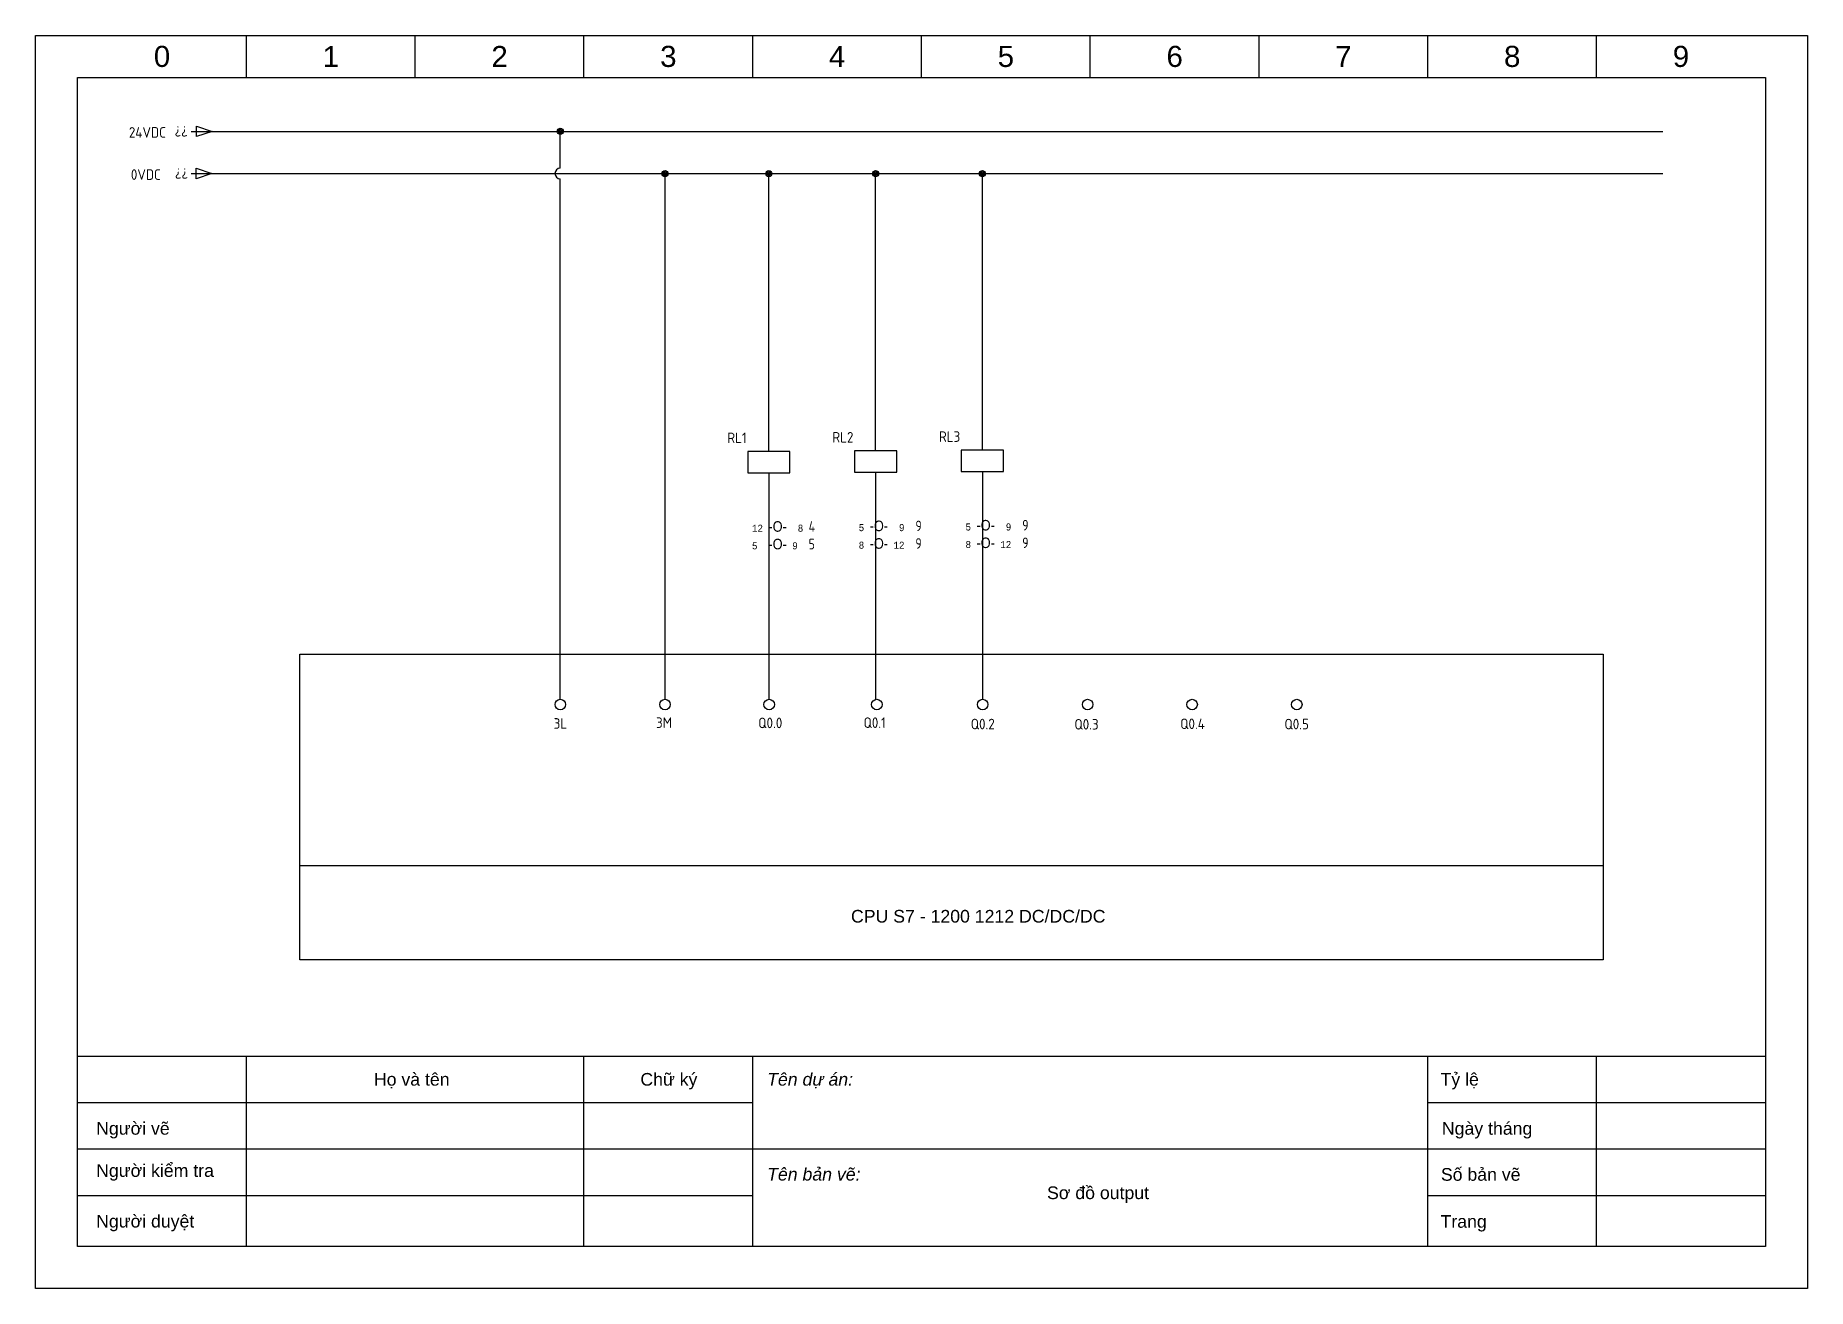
# Model space of a CAD drawing. Header units: inches. Extents: x 0 to 2631, y -6 to 297.
# Drawn here: x 1125.8 to 1545.8, y 0 to 297 of the extents above; entities that cross this region are included whole.
import ezdxf
from ezdxf.enums import TextEntityAlignment as Align

# ---------------------------------------------------------------- set-up
doc = ezdxf.new("R2010")
doc.units = ezdxf.units.IN
doc.header["$MEASUREMENT"] = 0
for name, color, linetype in [('24V', 1, 'Continuous'), ('DESC', 150, 'Continuous'), ('SYMS', 7, 'Continuous'), ('TAGS', 150, 'Continuous'), ('XREF', 7, 'Continuous')]:
    doc.layers.add(name, color=color, linetype=linetype)
doc.styles.get("Standard").update_dxf_attribs({"font": 'arial.ttf', "height": 3})
doc.styles.add('WD_IEC', font='ISOCP2.shx', dxfattribs={"width": 0.9, "height": 4})

msp = doc.modelspace()

# ---------------------------------------------------------------- texts
at = {"char_height": 3, "attachment_point": 1}
for s, width, insert in [('\\pxqc;CPU S7 - 1200 1212 DC/DC/DC', 112.8891, (1292.79, 89.74)), ('S{\\fArial|b0|i0|c163|p34;ơ đồ output }', 101.168, (1365.54, 24.2))]:
    msp.add_mtext_dynamic_manual_height_columns(s, width=width, gutter_width=15, heights=[0], dxfattribs=dict(at, insert=insert))
at = {"layer": 'XREF', "char_height": 2.5, "attachment_point": 1, "style": 'WD_IEC'}
for s, insert in [('{\\Fmonotxt.shx|c0;\\H0.67x;12 }{\\Facaderef.shx|c0;-O-} {\\Fmonotxt.shx|c0;\\H0.67x; 8} 4\\P{\\Fmonotxt.shx|c0;\\H0.67x;5  }{\\Facaderef.shx|c0;-O-} {\\Fmonotxt.shx|c0;\\H0.67x;9 } 5', (1295.61, 181.87)), ('{\\Fmonotxt.shx|c0;\\H0.67x;5 }{\\Facaderef.shx|c0;-O-} {\\Fmonotxt.shx|c0;\\H0.67x; 9 } 9\\P{\\Fmonotxt.shx|c0;\\H0.67x;8 }{\\Facaderef.shx|c0;-O-} {\\Fmonotxt.shx|c0;\\H0.67x;12 } 9', (1320.91, 182.01)), ('{\\Fmonotxt.shx|c0;\\H0.67x;5 }{\\Facaderef.shx|c0;-O-} {\\Fmonotxt.shx|c0;\\H0.67x; 9 } 9\\P{\\Fmonotxt.shx|c0;\\H0.67x;8 }{\\Facaderef.shx|c0;-O-} {\\Fmonotxt.shx|c0;\\H0.67x;12 } 9', (1346.22, 182.17))]:
    msp.add_mtext(s, dxfattribs=dict(at, insert=insert))

# ---------------------------------------------------------------- blocks, each defined once
blk = doc.blocks.new('*U59')
blk.add_line((0, -5), (0, 5))
blk = doc.blocks.new('*U60')
at = {"color": 0, "linetype": 'ByBlock', "lineweight": -2, "transparency": 16777216}
blk.add_blockref('*U59', (0, 0), dxfattribs=at)
blk = doc.blocks.new('*U43')
blk.add_line((0, -5), (0, 5))
blk = doc.blocks.new('*U44')
at = {"color": 0, "linetype": 'ByBlock', "lineweight": -2, "transparency": 16777216}
blk.add_blockref('*U43', (0, 0), dxfattribs=at)
blk = doc.blocks.new('*U45')
blk.add_line((0, -5), (0, 5))
blk = doc.blocks.new('*U46')
at = {"color": 0, "linetype": 'ByBlock', "lineweight": -2, "transparency": 16777216}
blk.add_blockref('*U45', (0, 0), dxfattribs=at)
blk = doc.blocks.new('*U47')
blk.add_line((0, -5), (0, 5))
blk = doc.blocks.new('*U48')
at = {"color": 0, "linetype": 'ByBlock', "lineweight": -2, "transparency": 16777216}
blk.add_blockref('*U47', (0, 0), dxfattribs=at)
blk = doc.blocks.new('*U49')
blk.add_line((0, -5), (0, 5))
blk = doc.blocks.new('*U50')
at = {"color": 0, "linetype": 'ByBlock', "lineweight": -2, "transparency": 16777216}
blk.add_blockref('*U49', (0, 0), dxfattribs=at)
blk = doc.blocks.new('*U51')
blk.add_line((0, -5), (0, 5))
blk = doc.blocks.new('*U52')
at = {"color": 0, "linetype": 'ByBlock', "lineweight": -2, "transparency": 16777216}
blk.add_blockref('*U51', (0, 0), dxfattribs=at)
blk = doc.blocks.new('*U53')
blk.add_line((0, -5), (0, 5))
blk = doc.blocks.new('*U54')
at = {"color": 0, "linetype": 'ByBlock', "lineweight": -2, "transparency": 16777216}
blk.add_blockref('*U53', (0, 0), dxfattribs=at)
blk = doc.blocks.new('*U55')
blk.add_line((0, -5), (0, 5))
blk = doc.blocks.new('*U56')
at = {"color": 0, "linetype": 'ByBlock', "lineweight": -2, "transparency": 16777216}
blk.add_blockref('*U55', (0, 0), dxfattribs=at)
blk = doc.blocks.new('*U57')
blk.add_line((0, -5), (0, 5))
blk = doc.blocks.new('*U58')
at = {"color": 0, "linetype": 'ByBlock', "lineweight": -2, "transparency": 16777216}
blk.add_blockref('*U57', (0, 0), dxfattribs=at)
blk = doc.blocks.new('new block')
for p, q in [((10, 10), (10, 287)), ((10, 287), (410, 287)), ((410, 287), (410, 10)), ((410, 55.02), (10, 55.02)), ((50, 10), (50, 55.02)), ((130, 10), (130, 55.02)), ((170, 10), (170, 55.02)), ((330, 10), (330, 55.02)), ((370, 10), (370, 55.02)), ((170, 44.01), (10, 44.01)), ((410, 44.01), (330, 44.01)), ((410, 33.01), (10, 33.01)), ((170, 22), (10, 22)), ((410, 22), (330, 22)), ((410, 10), (10, 10))]:
    blk.add_line(p, q)
blk.add_lwpolyline([(0, 0), (0, 297), (420, 297), (420, 0), (0, 0)], close=True)
for name, p in [('*U60', (50, 292)), ('*U44', (90, 292)), ('*U46', (130, 292)), ('*U48', (170, 292)), ('*U50', (210, 292)), ('*U52', (250, 292)), ('*U54', (290, 292)), ('*U56', (330, 292)), ('*U58', (370, 292))]:
    blk.add_blockref(name, p)
for s, width, gutter_width, heights, insert, char_height, attachment_point in [('{\\fArial|b0|i0|c163|p34;0}', 18.0473, 25, [0], (30, 292), 5, 5), ('{\\fArial|b0|i0|c163|p34;1 }', 18.0473, 25, [0], (70, 292), 5, 5), ('{\\fArial|b0|i0|c163|p34;2 }', 18.0473, 25, [0], (110, 292), 5, 5), ('{\\fArial|b0|i0|c163|p34;3 }', 18.0473, 25, [0], (150, 292), 5, 5), ('{\\fArial|b0|i0|c163|p34;4 }', 18.0473, 25, [0], (190, 292), 5, 5), ('{\\fArial|b0|i0|c163|p34;5 }', 18.0473, 25, [0], (230, 292), 5, 5), ('{\\fArial|b0|i0|c163|p34;6 }', 18.0473, 25, [0], (270, 292), 5, 5), ('{\\fArial|b0|i0|c163|p34;7  }', 18.0473, 25, [0], (310, 292), 5, 5), ('{\\fArial|b0|i0|c163|p34;8 }', 18.0473, 25, [0], (350, 292), 5, 5), ('{\\fArial|b0|i0|c163|p34;9 }', 18.0473, 25, [0], (390, 292), 5, 5), ('{\\fArial|b0|i0|c163|p34;Họ và tên }', 19.3697, 15, [3], (80.22, 51.09), 3, 1), ('{\\fArial|b0|i0|c163|p34;Chữ ký }', 19.3697, 15, [3], (143.37, 51.09), 3, 1), ('{\\fArial|b0|i1|c163|p34;Tên dự án: \\fArial|b0|i0|c163|p34;  }', 21.9021, 15, [3], (173.42, 51.09), 3, 1), ('{\\fArial|b0|i0|c163|p34;Tỷ lệ }', 13.2781, 15, [3], (333.02, 51.09), 3, 1), ('{\\fArial|b0|i0|c163|p34;Người vẽ}', 19.3697, 15, [3], (14.39, 39.47), 3, 1), ('\\pxt6;{\\fArial|b0|i0|c163|p34;Ngày tháng }', 27.7555, 0, [3], (333.33, 39.46), 3, 1), ('{\\fArial|b0|i0|c163|p34;Người kiểm tra }', 31.6874, 15, [3], (14.39, 29.47), 3, 1), ('{\\fArial|b0|i1|c163|p34;Tên bản vẽ: \\fArial|b0|i0|c163|p34; }', 23.6205, 15, [3], (173.42, 28.6), 3, 1), ('{\\fArial|b0|i0|c163|p34;Số bản vẽ   }', 19.3697, 15, [3], (333.1, 28.55), 3, 1), ('{\\fArial|b0|i0|c163|p34;Người duyệt  }', 31.6874, 15, [3], (14.39, 17.47), 3, 1), ('{\\fArial|b0|i0|c163|p34;Trang }', 19.3697, 15, [3], (333.02, 17.41), 3, 1)]:
    blk.add_mtext_dynamic_manual_height_columns(s, width=width, gutter_width=gutter_width, heights=heights, dxfattribs=dict(insert=insert, char_height=char_height, attachment_point=attachment_point))
for tag, p in [('TYLE', (376.15, 46.38)), ('TEN_DU_AN', (224.58, 39.14)), ('NGUOI_VE', (62.36, 36.05)), ('DATE', (376.55, 36.05)), ('NGUOI_KIEMTRA', (62.36, 24.96)), ('SHEET', (376.29, 25.51)), ('TEN_BAN_VE', (224.81, 17.27)), ('SHEET_MAX', (376.25, 14.77)), ('NGUOI_DUYET', (62.36, 13.48))]:
    blk.add_attdef(tag, p, '', height=3)
at = {"flags": 9}
blk.add_attdef('WD_TB', (0, 0), '', height=3, dxfattribs=at)
blk = doc.blocks.new('HA1S3')
blk.add_lwpolyline([(-3.75, 0), (0, 1.25), (0, -1.25)], close=True)
at = {"style": 'WD_IEC'}
blk.add_attdef('XREF', text='', height=2.5, dxfattribs=at).set_placement((-5, 0), align=Align.MIDDLE_RIGHT)
at = {"style": 'WD_IEC', "flags": 1}
blk.add_attdef('SIGCODE', text='', height=1, dxfattribs=at).set_placement((-2.5, 1.8), align=Align.RIGHT)
at = {"style": 'WD_IEC'}
for tag, p, height, flags in [('X1TERM01', (0, 0), 0.32, 1), ('WIRENO', (1.25, 1), 2.5, 8)]:
    blk.add_attdef(tag, p, '', height=height, dxfattribs=dict(at, flags=flags))
blk.add_attdef('DESC1', text='', height=2.5, dxfattribs=at).set_placement((1.25, -1), align=Align.TOP_LEFT)
blk = doc.blocks.new('VT0_02')
blk.add_circle((0, 0), 1.25)
at = {"style": 'WD_IEC'}
blk.add_attdef('TAG1', text='', height=2.5, dxfattribs=at).set_placement((-0.5, 1.75), align=Align.RIGHT)
at = {"style": 'WD_IEC', "flags": 1}
for tag, p in [('X4TERM01', (-1.25, 0)), ('X2TERM01', (0, 1.25)), ('X1TERM01', (1.25, 0)), ('X8TERM01', (0, -1.25))]:
    blk.add_attdef(tag, p, '', height=0.32, dxfattribs=at)
blk = doc.blocks.new('WDDOT')
for radius in [0.72, 0.449, 0.223]:
    blk.add_circle((0, 0), radius)
blk = doc.blocks.new('VCR1')
for p, q in [((0, 2.5), (0, 7.5)), ((0, -2.5), (0, -7.5))]:
    blk.add_line(p, q)
blk.add_lwpolyline([(-5, 2.5), (-5, -2.5), (5, -2.5), (5, 2.5)], close=True)
at = {"style": 'WD_IEC'}
for tag, p in [('INST', (-5.25, 11.5)), ('LOC', (-5.25, 8)), ('TAG1', (-5.25, 4.5)), ('DESC2', (-5.25, -10.35)), ('DESC1', (-5.25, -6.85)), ('DESC3', (-5.25, -13.85))]:
    blk.add_attdef(tag, text='', height=2.5, dxfattribs=at).set_placement(p, align=Align.RIGHT)
blk.add_attdef('TERM01', text='', height=2, rotation=90, dxfattribs=at).set_placement((-1, 7.5), align=Align.RIGHT)
at = {"style": 'WD_IEC', "flags": 1}
for tag, p, height in [('X2TERM01', (0, 7.5), 0.32), ('X4LINK', (-5, 0), 0.32), ('X1LINK', (5, 0), 0.32), ('ASSYCODE', (1, -4), 1), ('X8TERM02', (0, -7.5), 0.32), ('FAMILY', (1, -5.5), 1), ('CATDESC', (1, -7), 1)]:
    blk.add_attdef(tag, p, '', height=height, dxfattribs=at)
at = {"style": 'WD_IEC', "flags": 9}
for tag, p in [('MFG', (-6, 1)), ('CAT', (-6, -1.5))]:
    blk.add_attdef(tag, text='', height=1.5, dxfattribs=at).set_placement(p, align=Align.RIGHT)
at = {"style": 'WD_IEC'}
blk.add_attdef('TERM02', (-1, -7.5), '', height=2, rotation=90, dxfattribs=at)
at = {"lineweight": 9, "style": 'WD_IEC'}
for tag, p in [('NO', (-5.5, -16.5)), ('NC', (-5.5, -20))]:
    blk.add_attdef(tag, text='', height=2.5, dxfattribs=at).set_placement(p, align=Align.TOP_RIGHT)
for tag, p in [('XREFNO', (-4, -16.5)), ('XREFNC', (-4, -20))]:
    blk.add_attdef(tag, text='', height=2.5, dxfattribs=at).set_placement(p, align=Align.TOP_LEFT)

# ---------------------------------------------------------------- linework, layer by layer
for p, q in [((1162.7, 264.27), (1511.49, 264.27)), ((1275.01, 139.66), (1275.01, 264.27)), ((1299.61, 203.37), (1299.61, 264.27)), ((1324.91, 203.51), (1324.91, 264.27)), ((1350.22, 203.67), (1350.22, 264.27)), ((1299.61, 188.37), (1299.61, 139.66)), ((1324.91, 188.51), (1324.91, 139.66)), ((1350.22, 188.67), (1350.22, 139.66)), ((1188.47, 100.26), (1497.33, 100.26))]:
    msp.add_line(p, q)
msp.add_lwpolyline([(1188.47, 150.34), (1497.33, 150.34), (1497.33, 77.91), (1188.47, 77.91)], close=True)
at = {"layer": '24V'}
for p, q in [((1162.7, 274.27), (1511.49, 274.27)), ((1250.19, 265.54), (1250.19, 274.27)), ((1250.19, 139.66), (1250.19, 263))]:
    msp.add_line(p, q, dxfattribs=at)
msp.add_arc((1250.19, 264.27), 1.27, 90, 270, dxfattribs=at)

# ---------------------------------------------------------------- block references
msp.add_blockref('new block', (1125.79, 0))
at = {"layer": 'SYMS'}
ref = msp.add_blockref('HA1S3', (1163.94, 274.27), dxfattribs=dict(at, rotation=180))
ref.add_attrib('XREF', '??', dxfattribs={"layer": 'XREF', "height": 2.5, "rotation": 180, "style": 'WD_IEC'}).set_placement((1158.8, 274.27), align=Align.MIDDLE_RIGHT)
ref.add_attrib('DESC1', '24VDC', dxfattribs={"layer": 'DESC', "color": 0, "height": 2.5, "style": 'WD_IEC'}).set_placement((1147.93, 275.27), align=Align.TOP_LEFT)
for p in [(1250.19, 274.27), (1275.01, 264.27), (1299.61, 264.27), (1324.91, 264.27), (1350.22, 264.27)]:
    msp.add_blockref('WDDOT', p, dxfattribs=at)
ref = msp.add_blockref('HA1S3', (1163.86, 264.27), dxfattribs=dict(at, rotation=180))
ref.add_attrib('XREF', '??', dxfattribs={"layer": 'XREF', "height": 2.5, "rotation": 180, "style": 'WD_IEC'}).set_placement((1158.88, 264.27), align=Align.MIDDLE_RIGHT)
ref.add_attrib('DESC1', '0VDC', dxfattribs={"layer": 'DESC', "color": 0, "height": 2.5, "style": 'WD_IEC'}).set_placement((1148.4, 265.27), align=Align.TOP_LEFT)
ref = msp.add_blockref('VCR1', (1299.61, 195.87), dxfattribs=at)
ref.add_attrib('TAG1', 'RL1', dxfattribs={"layer": 'TAGS', "color": 0, "height": 2.5, "style": 'WD_IEC'}).set_placement((1294.36, 200.37), align=Align.RIGHT)
ref = msp.add_blockref('VCR1', (1324.91, 196.01), dxfattribs=at)
ref.add_attrib('TAG1', 'RL2', dxfattribs={"layer": 'TAGS', "color": 0, "height": 2.5, "style": 'WD_IEC'}).set_placement((1319.66, 200.51), align=Align.RIGHT)
ref = msp.add_blockref('VCR1', (1350.22, 196.17), dxfattribs=at)
ref.add_attrib('TAG1', 'RL3', dxfattribs={"layer": 'TAGS', "color": 0, "height": 2.5, "style": 'WD_IEC'}).set_placement((1344.97, 200.67), align=Align.RIGHT)
ref = msp.add_blockref('VT0_02', (1250.19, 138.41), dxfattribs=at)
ref.add_attrib('TAG1', '3L', dxfattribs={"layer": 'TAGS', "color": 0, "height": 2.5, "style": 'WD_IEC'}).set_placement((1251.81, 132.68), align=Align.RIGHT)
ref = msp.add_blockref('VT0_02', (1275.01, 138.41), dxfattribs=at)
ref.add_attrib('TAG1', '3M', dxfattribs={"layer": 'TAGS', "color": 0, "height": 2.5, "style": 'WD_IEC'}).set_placement((1276.65, 132.87), align=Align.RIGHT)
ref = msp.add_blockref('VT0_02', (1299.69, 138.41), dxfattribs=at)
ref.add_attrib('TAG1', 'Q0.0', dxfattribs={"layer": 'TAGS', "color": 0, "height": 2.5, "style": 'WD_IEC'}).set_placement((1302.8, 132.81), align=Align.RIGHT)
ref = msp.add_blockref('VT0_02', (1325.2, 138.41), dxfattribs=at)
ref.add_attrib('TAG1', 'Q0.1', dxfattribs={"layer": 'TAGS', "color": 0, "height": 2.5, "style": 'WD_IEC'}).set_placement((1327.34, 132.87), align=Align.RIGHT)
ref = msp.add_blockref('VT0_02', (1350.28, 138.41), dxfattribs=at)
ref.add_attrib('TAG1', 'Q0.2', dxfattribs={"layer": 'TAGS', "color": 0, "height": 2.5, "style": 'WD_IEC'}).set_placement((1353.16, 132.55), align=Align.RIGHT)
ref = msp.add_blockref('VT0_02', (1375.16, 138.41), dxfattribs=at)
ref.add_attrib('TAG1', 'Q0.3', dxfattribs={"layer": 'TAGS', "color": 0, "height": 2.5, "style": 'WD_IEC'}).set_placement((1377.78, 132.49), align=Align.RIGHT)
ref = msp.add_blockref('VT0_02', (1399.92, 138.41), dxfattribs=at)
ref.add_attrib('TAG1', 'Q0.4', dxfattribs={"layer": 'TAGS', "color": 0, "height": 2.5, "style": 'WD_IEC'}).set_placement((1402.95, 132.61), align=Align.RIGHT)
ref = msp.add_blockref('VT0_02', (1424.74, 138.41), dxfattribs=at)
ref.add_attrib('TAG1', 'Q0.5', dxfattribs={"layer": 'TAGS', "color": 0, "height": 2.5, "style": 'WD_IEC'}).set_placement((1427.61, 132.54), align=Align.RIGHT)

msp.set_redraw_order([(e.dxf.handle, doc.entitydb.next_handle()) for e in msp.query("TEXT MTEXT ATTDEF DIMENSION ARC_DIMENSION")])  # texts and dimensions are drawn at this point

doc.saveas('drawing.dxf')
